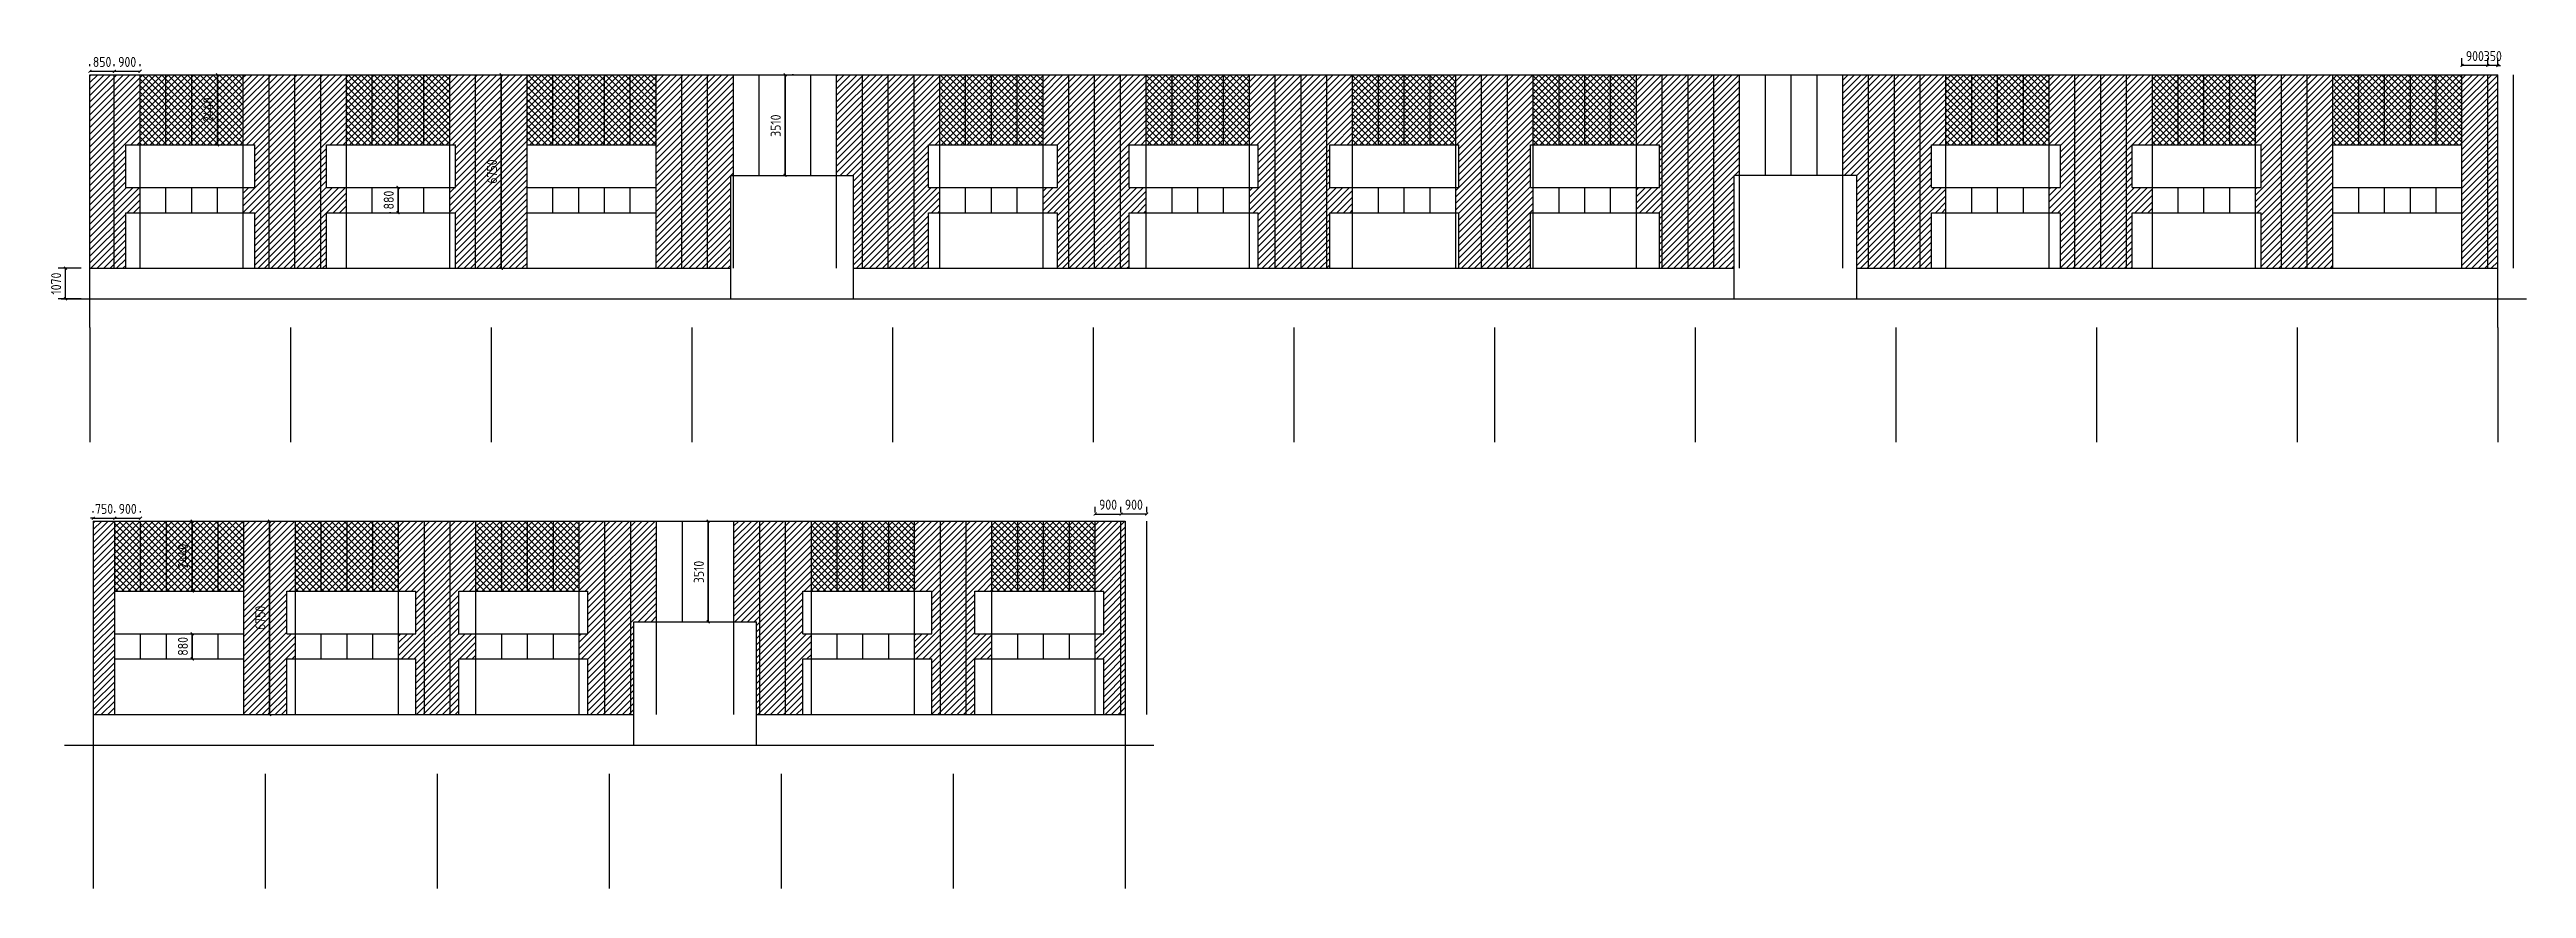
# Model space of a CAD drawing. Extents: x -196983 to 471790, y -783661 to 190401.
# Drawn here: x 385381 to 471790, y -58018 to -28740 of the extents above; entities that cross this region are included whole.
import ezdxf

# ---------------------------------------------------------------- set-up
doc = ezdxf.new("R2010")
doc.units = 0
doc.header["$LTSCALE"] = 1000
doc.header["$MEASUREMENT"] = 0
doc.layers.add('AXIS', color=3, linetype='Continuous')
doc.layers.add('DOTE', color=1, linetype='Continuous')
doc.styles.get("Standard").update_dxf_attribs({"font": 'gbenor.shx', "bigfont": 'gbcbig.shx'})
doc.dimstyles.get("Standard").update_dxf_attribs({"dimscale": 100, "dimtxt": 3.5, "dimasz": 1, "dimexe": 2.5, "dimexo": 3, "dimgap": 1.5, "dimtad": 1, "dimdec": 0, "dimzin": 0, "dimdsep": 46, "dimtxsty": 'Standard', "dimblk": 'ARCHTICK', "dimcen": 0.09, "dimadec": 0, "dimazin": 0, "dimtfac": 1, "dimtdec": 0, "dimtix": 1, "dimtmove": 2, "dimatfit": 3, "dimfxl": 1, "dimtolj": 1, "dimtzin": 0, "dimarcsym": 0})
pattern_1 = [(45, (0, 0), (-112.2532, 112.2532), [])]
pattern_2 = [(45, (0, 0), (-112.2532, 112.2532), []), (135, (0, 0), (-112.2532, -112.2532), [])]

msp = doc.modelspace()

# ---------------------------------------------------------------- blocks, each defined once
blk = doc.blocks.new('_ArchTick')
at = {"color": 0, "linetype": 'ByBlock', "const_width": 0.4}
blk.add_lwpolyline([(-0.5, -0.5), (0.5, 0.5)], dxfattribs=at)
blk = doc.blocks.new('*D1842')
at = {"color": 0, "lineweight": -2}
for p, q in [((390940, -29623), (390990, -29623)), ((391240, -29623), (391240, -32063)), ((390940, -32063), (390990, -32063))]:
    blk.add_line(p, q, dxfattribs=at)
at = {"layer": 'Defpoints', "color": 0}
for p in [(391240, -29623), (391240, -32063), (391240, -32063)]:
    blk.add_point(p, dxfattribs=at)
at = {"color": 0, "lineweight": -2, "xscale": 100, "yscale": 100, "zscale": 100}
for p, rotation in [((391240, -29623), 90), ((391240, -32063), 270)]:
    blk.add_blockref('_ArchTick', p, dxfattribs=dict(at, rotation=rotation))
at = {"color": 0, "insert": (390915, -30843), "char_height": 350, "attachment_point": 5, "rotation": 90}
blk.add_mtext('\\A1;2440', dxfattribs=at)
blk = doc.blocks.new('*D1843')
at = {"color": 0, "lineweight": -2}
for p, q in [((411040, -29623), (411040, -33133)), ((411340, -29623), (411290, -29623)), ((410740, -33133), (410790, -33133))]:
    blk.add_line(p, q, dxfattribs=at)
at = {"layer": 'Defpoints', "color": 0}
for p in [(411040, -29623), (411040, -33133), (411040, -33133)]:
    blk.add_point(p, dxfattribs=at)
at = {"color": 0, "lineweight": -2, "xscale": 100, "yscale": 100, "zscale": 100}
for p, rotation in [((411040, -29623), 90), ((411040, -33133), 270)]:
    blk.add_blockref('_ArchTick', p, dxfattribs=dict(at, rotation=rotation))
at = {"color": 0, "insert": (410715, -31398), "char_height": 350, "attachment_point": 5, "rotation": 90}
blk.add_mtext('\\A1;3510', dxfattribs=at)
blk = doc.blocks.new('*D1844')
at = {"color": 0, "lineweight": -2}
for p, q in [((400840, -29623), (400890, -29623)), ((401140, -29623), (401140, -36373)), ((400840, -36373), (400890, -36373))]:
    blk.add_line(p, q, dxfattribs=at)
at = {"layer": 'Defpoints', "color": 0}
for p in [(401140, -29623), (401140, -36373), (401140, -36373)]:
    blk.add_point(p, dxfattribs=at)
at = {"color": 0, "lineweight": -2, "xscale": 100, "yscale": 100, "zscale": 100}
for p, rotation in [((401140, -29623), 90), ((401140, -36373), 270)]:
    blk.add_blockref('_ArchTick', p, dxfattribs=dict(at, rotation=rotation))
at = {"color": 0, "insert": (400815, -32998), "char_height": 350, "attachment_point": 5, "rotation": 90}
blk.add_mtext('\\A1;6750', dxfattribs=at)
blk = doc.blocks.new('*D1845')
at = {"color": 0, "lineweight": -2}
for p, q in [((397240, -33553), (397290, -33553)), ((397540, -33553), (397540, -34433)), ((397240, -34433), (397290, -34433))]:
    blk.add_line(p, q, dxfattribs=at)
at = {"layer": 'Defpoints', "color": 0}
for p in [(397540, -33553), (397540, -34433), (397540, -34433)]:
    blk.add_point(p, dxfattribs=at)
at = {"color": 0, "lineweight": -2, "xscale": 100, "yscale": 100, "zscale": 100}
for p, rotation in [((397540, -33553), 90), ((397540, -34433), 270)]:
    blk.add_blockref('_ArchTick', p, dxfattribs=dict(at, rotation=rotation))
at = {"color": 0, "insert": (397215, -33993), "char_height": 350, "attachment_point": 5, "rotation": 90}
blk.add_mtext('\\A1;880', dxfattribs=at)
blk = doc.blocks.new('*D1846')
at = {"color": 0, "lineweight": -2}
for p, q in [((392758, -45198), (392808, -45198)), ((393058, -45198), (393058, -51948)), ((392758, -51948), (392808, -51948))]:
    blk.add_line(p, q, dxfattribs=at)
at = {"layer": 'Defpoints', "color": 0}
for p in [(393058, -45198), (393058, -51948), (393058, -51948)]:
    blk.add_point(p, dxfattribs=at)
at = {"color": 0, "lineweight": -2, "xscale": 100, "yscale": 100, "zscale": 100}
for p, rotation in [((393058, -45198), 90), ((393058, -51948), 270)]:
    blk.add_blockref('_ArchTick', p, dxfattribs=dict(at, rotation=rotation))
at = {"color": 0, "insert": (392733, -48573), "char_height": 350, "attachment_point": 5, "rotation": 90}
blk.add_mtext('\\A1;6750', dxfattribs=at)
blk = doc.blocks.new('*D1847')
at = {"color": 0, "lineweight": -2}
for p, q in [((390058, -45198), (390108, -45198)), ((390358, -45198), (390358, -47638)), ((390058, -47638), (390108, -47638))]:
    blk.add_line(p, q, dxfattribs=at)
at = {"layer": 'Defpoints', "color": 0}
for p in [(390358, -45198), (390358, -47638), (390358, -47638)]:
    blk.add_point(p, dxfattribs=at)
at = {"color": 0, "lineweight": -2, "xscale": 100, "yscale": 100, "zscale": 100}
for p, rotation in [((390358, -45198), 90), ((390358, -47638), 270)]:
    blk.add_blockref('_ArchTick', p, dxfattribs=dict(at, rotation=rotation))
at = {"color": 0, "insert": (390033, -46418), "char_height": 350, "attachment_point": 5, "rotation": 90}
blk.add_mtext('\\A1;2440', dxfattribs=at)
blk = doc.blocks.new('*D1848')
at = {"color": 0, "lineweight": -2}
for p, q in [((390058, -49128), (390108, -49128)), ((390358, -49128), (390358, -50008)), ((390058, -50008), (390108, -50008))]:
    blk.add_line(p, q, dxfattribs=at)
at = {"layer": 'Defpoints', "color": 0}
for p in [(390358, -49128), (390358, -50008), (390358, -50008)]:
    blk.add_point(p, dxfattribs=at)
at = {"color": 0, "lineweight": -2, "xscale": 100, "yscale": 100, "zscale": 100}
for p, rotation in [((390358, -49128), 90), ((390358, -50008), 270)]:
    blk.add_blockref('_ArchTick', p, dxfattribs=dict(at, rotation=rotation))
at = {"color": 0, "insert": (390033, -49568), "char_height": 350, "attachment_point": 5, "rotation": 90}
blk.add_mtext('\\A1;880', dxfattribs=at)
blk = doc.blocks.new('*D1849')
at = {"color": 0, "lineweight": -2}
for p, q in [((408058, -45198), (408108, -45198)), ((408358, -45198), (408358, -48708)), ((408058, -48708), (408108, -48708))]:
    blk.add_line(p, q, dxfattribs=at)
at = {"layer": 'Defpoints', "color": 0}
for p in [(408358, -45198), (408358, -48708), (408358, -48708)]:
    blk.add_point(p, dxfattribs=at)
at = {"color": 0, "lineweight": -2, "xscale": 100, "yscale": 100, "zscale": 100}
for p, rotation in [((408358, -45198), 90), ((408358, -48708), 270)]:
    blk.add_blockref('_ArchTick', p, dxfattribs=dict(at, rotation=rotation))
at = {"color": 0, "insert": (408033, -46973), "char_height": 350, "attachment_point": 5, "rotation": 90}
blk.add_mtext('\\A1;3510', dxfattribs=at)
blk = doc.blocks.new('*D1855')
at = {"color": 0, "lineweight": -2}
for p, q in [((421858, -44898), (421858, -44700)), ((422758, -44898), (422758, -44700)), ((421858, -44950), (422758, -44950))]:
    blk.add_line(p, q, dxfattribs=at)
at = {"layer": 'Defpoints', "color": 0}
for p in [(421858, -45198), (422758, -44950), (422758, -45198)]:
    blk.add_point(p, dxfattribs=at)
at = {"color": 0, "lineweight": -2, "xscale": 100, "yscale": 100, "zscale": 100, "rotation": 180}
blk.add_blockref('_ArchTick', (421858, -44950), dxfattribs=at)
at = {"color": 0, "lineweight": -2, "xscale": 100, "yscale": 100, "zscale": 100}
blk.add_blockref('_ArchTick', (422758, -44950), dxfattribs=at)
at = {"color": 0, "insert": (422308, -44625), "char_height": 350, "attachment_point": 5}
blk.add_mtext('\\A1;900', dxfattribs=at)
blk = doc.blocks.new('*D1856')
at = {"color": 0, "lineweight": -2}
for p, q in [((386790, -29323), (386790, -29248)), ((387640, -29323), (387640, -29248)), ((386790, -29498), (387640, -29498))]:
    blk.add_line(p, q, dxfattribs=at)
at = {"layer": 'Defpoints', "color": 0}
for p in [(386790, -29623), (387640, -29498), (387640, -29623)]:
    blk.add_point(p, dxfattribs=at)
at = {"color": 0, "lineweight": -2, "xscale": 100, "yscale": 100, "zscale": 100, "rotation": 180}
blk.add_blockref('_ArchTick', (386790, -29498), dxfattribs=at)
at = {"color": 0, "lineweight": -2, "xscale": 100, "yscale": 100, "zscale": 100}
blk.add_blockref('_ArchTick', (387640, -29498), dxfattribs=at)
at = {"color": 0, "insert": (387215, -29173), "char_height": 350, "attachment_point": 5}
blk.add_mtext('\\A1;850', dxfattribs=at)
blk = doc.blocks.new('*D1857')
at = {"color": 0, "lineweight": -2}
for p, q in [((469540, -29323), (469540, -29044)), ((470440, -29294), (469540, -29294)), ((470440, -29323), (470440, -29044))]:
    blk.add_line(p, q, dxfattribs=at)
at = {"layer": 'Defpoints', "color": 0}
for p in [(469540, -29294), (469540, -29623), (470440, -29623)]:
    blk.add_point(p, dxfattribs=at)
at = {"color": 0, "lineweight": -2, "xscale": 100, "yscale": 100, "zscale": 100, "rotation": 180}
blk.add_blockref('_ArchTick', (469540, -29294), dxfattribs=at)
at = {"color": 0, "lineweight": -2, "xscale": 100, "yscale": 100, "zscale": 100}
blk.add_blockref('_ArchTick', (470440, -29294), dxfattribs=at)
at = {"color": 0, "insert": (469990, -28969), "char_height": 350, "attachment_point": 5}
blk.add_mtext('\\A1;900', dxfattribs=at)
blk = doc.blocks.new('*D1858')
at = {"color": 0, "lineweight": -2}
for p, q in [((470440, -29294), (470340, -29294)), ((470440, -29323), (470440, -29044)), ((470790, -29294), (470440, -29294)), ((470790, -29323), (470790, -29044)), ((470790, -29294), (470890, -29294))]:
    blk.add_line(p, q, dxfattribs=at)
at = {"layer": 'Defpoints', "color": 0}
for p in [(470440, -29294), (470440, -29623), (470790, -29623)]:
    blk.add_point(p, dxfattribs=at)
at = {"color": 0, "lineweight": -2, "xscale": 100, "yscale": 100, "zscale": 100}
blk.add_blockref('_ArchTick', (470440, -29294), dxfattribs=at)
at = {"color": 0, "lineweight": -2, "xscale": 100, "yscale": 100, "zscale": 100, "rotation": 180}
blk.add_blockref('_ArchTick', (470790, -29294), dxfattribs=at)
at = {"color": 0, "insert": (470615, -28969), "char_height": 350, "attachment_point": 5}
blk.add_mtext('\\A1;350', dxfattribs=at)
blk = doc.blocks.new('*D1859')
at = {"color": 0, "lineweight": -2}
for p, q in [((387640, -29323), (387640, -29248)), ((388540, -29323), (388540, -29248)), ((387640, -29498), (388540, -29498))]:
    blk.add_line(p, q, dxfattribs=at)
at = {"layer": 'Defpoints', "color": 0}
for p in [(387640, -29623), (388540, -29498), (388540, -29623)]:
    blk.add_point(p, dxfattribs=at)
at = {"color": 0, "lineweight": -2, "xscale": 100, "yscale": 100, "zscale": 100, "rotation": 180}
blk.add_blockref('_ArchTick', (387640, -29498), dxfattribs=at)
at = {"color": 0, "lineweight": -2, "xscale": 100, "yscale": 100, "zscale": 100}
blk.add_blockref('_ArchTick', (388540, -29498), dxfattribs=at)
at = {"color": 0, "insert": (388090, -29173), "char_height": 350, "attachment_point": 5}
blk.add_mtext('\\A1;900', dxfattribs=at)
blk = doc.blocks.new('*D1860')
at = {"color": 0, "lineweight": -2}
for p, q in [((386908, -44898), (386908, -44846)), ((387658, -44898), (387658, -44846)), ((386908, -45096), (386808, -45096)), ((386908, -45096), (387658, -45096)), ((387658, -45096), (387758, -45096))]:
    blk.add_line(p, q, dxfattribs=at)
at = {"layer": 'Defpoints', "color": 0}
for p in [(386908, -45198), (387658, -45096), (387658, -45198)]:
    blk.add_point(p, dxfattribs=at)
at = {"color": 0, "lineweight": -2, "xscale": 100, "yscale": 100, "zscale": 100}
blk.add_blockref('_ArchTick', (386908, -45096), dxfattribs=at)
at = {"color": 0, "lineweight": -2, "xscale": 100, "yscale": 100, "zscale": 100, "rotation": 180}
blk.add_blockref('_ArchTick', (387658, -45096), dxfattribs=at)
at = {"color": 0, "insert": (387283, -44771), "char_height": 350, "attachment_point": 5}
blk.add_mtext('\\A1;750', dxfattribs=at)
blk = doc.blocks.new('*D1861')
at = {"color": 0, "lineweight": -2}
for p, q in [((387658, -44898), (387658, -44846)), ((388558, -44898), (388558, -44846)), ((387658, -45096), (388558, -45096))]:
    blk.add_line(p, q, dxfattribs=at)
at = {"layer": 'Defpoints', "color": 0}
for p in [(387658, -45198), (388558, -45096), (388558, -45198)]:
    blk.add_point(p, dxfattribs=at)
at = {"color": 0, "lineweight": -2, "xscale": 100, "yscale": 100, "zscale": 100, "rotation": 180}
blk.add_blockref('_ArchTick', (387658, -45096), dxfattribs=at)
at = {"color": 0, "lineweight": -2, "xscale": 100, "yscale": 100, "zscale": 100}
blk.add_blockref('_ArchTick', (388558, -45096), dxfattribs=at)
at = {"color": 0, "insert": (388108, -44771), "char_height": 350, "attachment_point": 5}
blk.add_mtext('\\A1;900', dxfattribs=at)
blk = doc.blocks.new('*D1862')
at = {"color": 0, "lineweight": -2}
for p, q in [((422758, -44898), (422758, -44700)), ((423658, -44898), (423658, -44700)), ((423658, -44950), (422758, -44950))]:
    blk.add_line(p, q, dxfattribs=at)
at = {"layer": 'Defpoints', "color": 0}
for p in [(422758, -44950), (422758, -45198), (423658, -45198)]:
    blk.add_point(p, dxfattribs=at)
at = {"color": 0, "lineweight": -2, "xscale": 100, "yscale": 100, "zscale": 100, "rotation": 180}
blk.add_blockref('_ArchTick', (422758, -44950), dxfattribs=at)
at = {"color": 0, "lineweight": -2, "xscale": 100, "yscale": 100, "zscale": 100}
blk.add_blockref('_ArchTick', (423658, -44950), dxfattribs=at)
at = {"color": 0, "insert": (423208, -44625), "char_height": 350, "attachment_point": 5}
blk.add_mtext('\\A1;900', dxfattribs=at)
blk = doc.blocks.new('*D1869')
at = {"color": 0, "lineweight": -2}
for p, q in [((386490, -36373), (385686, -36373)), ((385936, -37443), (385936, -36373)), ((386490, -37443), (385686, -37443))]:
    blk.add_line(p, q, dxfattribs=at)
at = {"layer": 'Defpoints', "color": 0}
for p in [(385936, -36373), (386790, -36373), (386790, -37443)]:
    blk.add_point(p, dxfattribs=at)
at = {"color": 0, "lineweight": -2, "xscale": 100, "yscale": 100, "zscale": 100}
for p, rotation in [((385936, -36373), 90), ((385936, -37443), 270)]:
    blk.add_blockref('_ArchTick', p, dxfattribs=dict(at, rotation=rotation))
at = {"color": 0, "insert": (385611, -36908), "char_height": 350, "attachment_point": 5, "rotation": 90}
blk.add_mtext('\\A1;1070', dxfattribs=at)

# ---------------------------------------------------------------- dimensions: what is measured, and where the dimension line sits
at = {"color": 1}
for base, p1, p2, picture, middle in [((387640.1, -29497.7), (386790.1, -29623.5), (387640.1, -29623.5), '*D1856', (387215.1, -29172.7)), ((388540.1, -29497.7), (387640.1, -29623.5), (388540.1, -29623.5), '*D1859', (388090.1, -29172.7)), ((469540.1, -29294.4), (470440.1, -29623.5), (469540.1, -29623.5), '*D1857', (469990.1, -28969.4)), ((470440.1, -29294.4), (470790.1, -29623.5), (470440.1, -29623.5), '*D1858', (470615.1, -28969.4)), ((387658.5, -45096.3), (386908.5, -45198.4), (387658.5, -45198.4), '*D1860', (387283.5, -44771.3)), ((388558.5, -45096.3), (387658.5, -45198.4), (388558.5, -45198.4), '*D1861', (388108.5, -44771.3)), ((422758.5, -44950), (421858.5, -45198.4), (422758.5, -45198.4), '*D1855', (422308.5, -44625)), ((422758.5, -44950), (423658.5, -45198.4), (422758.5, -45198.4), '*D1862', (423208.5, -44625))]:
    dim = msp.add_linear_dim(base=base, p1=p1, p2=p2, dimstyle='Standard', dxfattribs=at)
    dim.commit()
    dim.dimension.update_dxf_attribs({"geometry": picture, "text_midpoint": middle})
at = {"color": 3}
for base, p1, p2, picture, middle in [((391240.1, -32063.5), (391240.1, -29623.5), (391240.1, -32063.5), '*D1842', (390915.1, -30843.5)), ((401140.1, -36373.5), (401140.1, -29623.5), (401140.1, -36373.5), '*D1844', (400815.1, -32998.5)), ((397540.1, -34433.5), (397540.1, -33553.5), (397540.1, -34433.5), '*D1845', (397215.1, -33993.5)), ((390358.5, -47638.4), (390358.5, -45198.4), (390358.5, -47638.4), '*D1847', (390033.5, -46418.4)), ((393058.5, -51948.4), (393058.5, -45198.4), (393058.5, -51948.4), '*D1846', (392733.5, -48573.4)), ((390358.5, -50008.4), (390358.5, -49128.4), (390358.5, -50008.4), '*D1848', (390033.5, -49568.4))]:
    dim = msp.add_linear_dim(base=base, p1=p1, p2=p2, angle=90, dimstyle='Standard', dxfattribs=at)
    dim.commit()
    dim.dimension.update_dxf_attribs({"geometry": picture, "text_midpoint": middle})
for base, p1, p2, picture, middle in [((411040.1, -33133.5), (411040.1, -29623.5), (411040.1, -33133.5), '*D1843', (410715.1, -31398.5)), ((408358.5, -48708.4), (408358.5, -45198.4), (408358.5, -48708.4), '*D1849', (408033.5, -46973.4))]:
    dim = msp.add_linear_dim(base=base, p1=p1, p2=p2, angle=90, dimstyle='Standard', dxfattribs=at)
    dim.commit()
    dim.dimension.update_dxf_attribs({"geometry": picture, "text_midpoint": middle, "dimtype": 160})
at = {"color": 1}
dim = msp.add_linear_dim(base=(385935.8, -36373.5), p1=(386790.1, -37443.5), p2=(386790.1, -36373.5), angle=90, dimstyle='Standard', dxfattribs=at)
dim.commit()
dim.dimension.update_dxf_attribs({"geometry": '*D1869', "text_midpoint": (385610.8, -36908.5)})

# ---------------------------------------------------------------- hatches: boundary and pattern name
h = msp.add_hatch()
h.set_pattern_fill('ANSI31', color=3, scale=100, style=0)
h.set_pattern_definition(pattern_1)
h.paths.add_polyline_path([(387640.1, -29623.5), (386790.1, -29623.5), (386790.1, -36373.5), (387640.1, -36373.5)])
h.paths.add_polyline_path([(388540.1, -29623.5), (387640.1, -29623.5), (387640.1, -36373.5), (388040.1, -36373.5), (388040.1, -34433.5), (388540.1, -34433.5), (388540.1, -33553.5), (388040.1, -33553.5), (388040.1, -32063.5), (388540.1, -32063.5)])
h = msp.add_hatch()
h.set_pattern_fill('ANSI37', color=1, scale=100, style=0)
h.set_pattern_definition(pattern_2)
h.paths.add_polyline_path([(389440.1, -29623.5), (388540.1, -29623.5), (388540.1, -32063.5), (389440.1, -32063.5)])
h.paths.add_polyline_path([(390340.1, -29623.5), (389440.1, -29623.5), (389440.1, -32063.5), (390340.1, -32063.5)])
h.paths.add_polyline_path([(391240.1, -29623.5), (390340.1, -29623.5), (390340.1, -32063.5), (391240.1, -32063.5)])
h.paths.add_polyline_path([(392140.1, -29623.5), (391240.1, -29623.5), (391240.1, -32063.5), (392140.1, -32063.5)])
h.paths.add_polyline_path([(390652.6, -31328.5), (390652.6, -30358.4), (391177.6, -30358.4), (391177.6, -31328.5)], flags=24)
h = msp.add_hatch()
h.set_pattern_fill('ANSI31', color=3, scale=100, style=0)
h.set_pattern_definition(pattern_1)
h.paths.add_polyline_path([(393040.1, -29623.5), (392140.1, -29623.5), (392140.1, -32063.5), (392540.1, -32063.5), (392540.1, -33553.5), (392140.1, -33553.5), (392140.1, -34433.5), (392540.1, -34433.5), (392540.1, -36373.5), (393040.1, -36373.5)])
h.paths.add_polyline_path([(393940.1, -29623.5), (393040.1, -29623.5), (393040.1, -36373.5), (393940.1, -36373.5)])
h.paths.add_polyline_path([(394840.1, -29623.5), (393940.1, -29623.5), (393940.1, -36373.5), (394840.1, -36373.5)])
h.paths.add_polyline_path([(395740.1, -29623.5), (394840.1, -29623.5), (394840.1, -36373.5), (395040.1, -36373.5), (395040.1, -34433.5), (395740.1, -34433.5), (395740.1, -33553.5), (395040.1, -33553.5), (395040.1, -32063.5), (395740.1, -32063.5)])
h = msp.add_hatch()
h.set_pattern_fill('ANSI37', color=1, scale=100, style=0)
h.set_pattern_definition(pattern_2)
h.paths.add_polyline_path([(396640.1, -29623.5), (395740.1, -29623.5), (395740.1, -32063.5), (396640.1, -32063.5)])
h.paths.add_polyline_path([(397540.1, -29623.5), (396640.1, -29623.5), (396640.1, -32063.5), (397540.1, -32063.5)])
h.paths.add_polyline_path([(398440.1, -29623.5), (397540.1, -29623.5), (397540.1, -32063.5), (398440.1, -32063.5)])
h.paths.add_polyline_path([(399340.1, -29623.5), (398440.1, -29623.5), (398440.1, -32063.5), (399340.1, -32063.5)])
h = msp.add_hatch()
h.set_pattern_fill('ANSI31', color=3, scale=100, style=0)
h.set_pattern_definition(pattern_1)
h.paths.add_polyline_path([(400240.1, -29623.5), (399340.1, -29623.5), (399340.1, -32063.5), (399540.1, -32063.5), (399540.1, -33553.5), (399340.1, -33553.5), (399340.1, -34433.5), (399540.1, -34433.5), (399540.1, -36373.5), (400240.1, -36373.5)])
h.paths.add_polyline_path([(401140.1, -29623.5), (400240.1, -29623.5), (400240.1, -36373.5), (401140.1, -36373.5)])
h.paths.add_polyline_path([(402040.1, -29623.5), (401140.1, -29623.5), (401140.1, -36373.5), (402040.1, -36373.5)])
h.paths.add_polyline_path([(400552.6, -33459.4), (400552.6, -32537.5), (401077.6, -32537.5), (401077.6, -33459.4)], flags=24)
h = msp.add_hatch()
h.set_pattern_fill('ANSI37', color=1, scale=100, style=0)
h.set_pattern_definition(pattern_2)
h.paths.add_polyline_path([(402940.1, -29623.5), (402040.1, -29623.5), (402040.1, -32063.5), (402940.1, -32063.5)])
h.paths.add_polyline_path([(403840.1, -29623.5), (402940.1, -29623.5), (402940.1, -32063.5), (403840.1, -32063.5)])
h.paths.add_polyline_path([(404740.1, -29623.5), (403840.1, -29623.5), (403840.1, -32063.5), (404740.1, -32063.5)])
h.paths.add_polyline_path([(405640.1, -29623.5), (404740.1, -29623.5), (404740.1, -32063.5), (405640.1, -32063.5)])
h.paths.add_polyline_path([(406540.1, -29623.5), (405640.1, -29623.5), (405640.1, -32063.5), (406540.1, -32063.5)])
h = msp.add_hatch()
h.set_pattern_fill('ANSI31', color=3, scale=100, style=0)
h.set_pattern_definition(pattern_1)
h.paths.add_polyline_path([(407440.1, -29623.5), (406540.1, -29623.5), (406540.1, -36373.5), (407440.1, -36373.5)])
h.paths.add_polyline_path([(408340.1, -29623.5), (407440.1, -29623.5), (407440.1, -36373.5), (408340.1, -36373.5)])
h.paths.add_polyline_path([(409240.1, -29623.5), (408340.1, -29623.5), (408340.1, -36373.5), (409150.1, -36373.5), (409150.1, -33133.5), (409240.1, -33133.5)])
h = msp.add_hatch()
h.set_pattern_fill('ANSI31', color=3, scale=100, style=0)
h.set_pattern_definition(pattern_1)
h.paths.add_polyline_path([(413740.1, -29623.5), (412840.1, -29623.5), (412840.1, -33133.5), (413430.1, -33133.5), (413430.1, -36373.5), (413740.1, -36373.5)])
h.paths.add_polyline_path([(414640.1, -29623.5), (413740.1, -29623.5), (413740.1, -36373.5), (414640.1, -36373.5)])
h.paths.add_polyline_path([(415540.1, -29623.5), (414640.1, -29623.5), (414640.1, -36373.5), (415540.1, -36373.5)])
h.paths.add_polyline_path([(416440.1, -29623.5), (415540.1, -29623.5), (415540.1, -36373.5), (416040.1, -36373.5), (416040.1, -34433.5), (416440.1, -34433.5), (416440.1, -33553.5), (416040.1, -33553.5), (416040.1, -32063.5), (416440.1, -32063.5)])
h = msp.add_hatch()
h.set_pattern_fill('ANSI37', color=1, scale=100, style=0)
h.set_pattern_definition(pattern_2)
h.paths.add_polyline_path([(417340.1, -29623.5), (416440.1, -29623.5), (416440.1, -32063.5), (417340.1, -32063.5)])
h.paths.add_polyline_path([(418240.1, -29623.5), (417340.1, -29623.5), (417340.1, -32063.5), (418240.1, -32063.5)])
h.paths.add_polyline_path([(419140.1, -29623.5), (418240.1, -29623.5), (418240.1, -32063.5), (419140.1, -32063.5)])
h.paths.add_polyline_path([(420040.1, -29623.5), (419140.1, -29623.5), (419140.1, -32063.5), (420040.1, -32063.5)])
h = msp.add_hatch()
h.set_pattern_fill('ANSI31', color=3, scale=100, style=0)
h.set_pattern_definition(pattern_1)
h.paths.add_polyline_path([(420940.1, -29623.5), (420040.1, -29623.5), (420040.1, -32063.5), (420540.1, -32063.5), (420540.1, -33553.5), (420040.1, -33553.5), (420040.1, -34433.5), (420540.1, -34433.5), (420540.1, -36373.5), (420940.1, -36373.5)])
h.paths.add_polyline_path([(421840.1, -29623.5), (420940.1, -29623.5), (420940.1, -36373.5), (421840.1, -36373.5)])
h.paths.add_polyline_path([(422740.1, -29623.5), (421840.1, -29623.5), (421840.1, -36373.5), (422740.1, -36373.5)])
h.paths.add_polyline_path([(423640.1, -29623.5), (422740.1, -29623.5), (422740.1, -36373.5), (423040.1, -36373.5), (423040.1, -34433.5), (423640.1, -34433.5), (423640.1, -33553.5), (423040.1, -33553.5), (423040.1, -32063.5), (423640.1, -32063.5)])
h = msp.add_hatch()
h.set_pattern_fill('ANSI37', color=1, scale=100, style=0)
h.set_pattern_definition(pattern_2)
h.paths.add_polyline_path([(424540.1, -29623.5), (423640.1, -29623.5), (423640.1, -32063.5), (424540.1, -32063.5)])
h.paths.add_polyline_path([(425440.1, -29623.5), (424540.1, -29623.5), (424540.1, -32063.5), (425440.1, -32063.5)])
h.paths.add_polyline_path([(426340.1, -29623.5), (425440.1, -29623.5), (425440.1, -32063.5), (426340.1, -32063.5)])
h.paths.add_polyline_path([(427240.1, -29623.5), (426340.1, -29623.5), (426340.1, -32063.5), (427240.1, -32063.5)])
h = msp.add_hatch()
h.set_pattern_fill('ANSI31', color=3, scale=100, style=0)
h.set_pattern_definition(pattern_1)
h.paths.add_polyline_path([(428140.1, -29623.5), (427240.1, -29623.5), (427240.1, -32063.5), (427540.1, -32063.5), (427540.1, -33553.5), (427240.1, -33553.5), (427240.1, -34433.5), (427540.1, -34433.5), (427540.1, -36373.5), (428140.1, -36373.5)])
h.paths.add_polyline_path([(429040.1, -29623.5), (428140.1, -29623.5), (428140.1, -36373.5), (429040.1, -36373.5)])
h.paths.add_polyline_path([(429940.1, -29623.5), (429040.1, -29623.5), (429040.1, -36373.5), (429940.1, -36373.5)])
h.paths.add_polyline_path([(430840.1, -29623.5), (429940.1, -29623.5), (429940.1, -36373.5), (430040.1, -36373.5), (430040.1, -34433.5), (430840.1, -34433.5), (430840.1, -33553.5), (430040.1, -33553.5), (430040.1, -32063.5), (430840.1, -32063.5)])
h = msp.add_hatch()
h.set_pattern_fill('ANSI37', color=1, scale=100, style=0)
h.set_pattern_definition(pattern_2)
h.paths.add_polyline_path([(431740.1, -29623.5), (430840.1, -29623.5), (430840.1, -32063.5), (431740.1, -32063.5)])
h.paths.add_polyline_path([(432640.1, -29623.5), (431740.1, -29623.5), (431740.1, -32063.5), (432640.1, -32063.5)])
h.paths.add_polyline_path([(433540.1, -29623.5), (432640.1, -29623.5), (432640.1, -32063.5), (433540.1, -32063.5)])
h.paths.add_polyline_path([(434440.1, -29623.5), (433540.1, -29623.5), (433540.1, -32063.5), (434440.1, -32063.5)])
h = msp.add_hatch()
h.set_pattern_fill('ANSI31', color=3, scale=100, style=0)
h.set_pattern_definition(pattern_1)
h.paths.add_polyline_path([(435340.1, -29623.5), (434440.1, -29623.5), (434440.1, -32063.5), (434540.1, -32063.5), (434540.1, -33553.5), (434440.1, -33553.5), (434440.1, -34433.5), (434540.1, -34433.5), (434540.1, -36373.5), (435340.1, -36373.5)])
h.paths.add_polyline_path([(436240.1, -29623.5), (435340.1, -29623.5), (435340.1, -36373.5), (436240.1, -36373.5)])
h.paths.add_polyline_path([(437140.1, -29623.5), (436240.1, -29623.5), (436240.1, -36373.5), (437040.1, -36373.5), (437040.1, -34433.5), (437140.1, -34433.5), (437140.1, -33553.5), (437040.1, -33553.5), (437040.1, -32063.5), (437140.1, -32063.5)])
h = msp.add_hatch()
h.set_pattern_fill('ANSI37', color=1, scale=100, style=0)
h.set_pattern_definition(pattern_2)
h.paths.add_polyline_path([(438040.1, -29623.5), (437140.1, -29623.5), (437140.1, -32063.5), (438040.1, -32063.5)])
h.paths.add_polyline_path([(438940.1, -29623.5), (438040.1, -29623.5), (438040.1, -32063.5), (438940.1, -32063.5)])
h.paths.add_polyline_path([(439840.1, -29623.5), (438940.1, -29623.5), (438940.1, -32063.5), (439840.1, -32063.5)])
h.paths.add_polyline_path([(440740.1, -29623.5), (439840.1, -29623.5), (439840.1, -32063.5), (440740.1, -32063.5)])
h = msp.add_hatch()
h.set_pattern_fill('ANSI31', color=3, scale=100, style=0)
h.set_pattern_definition(pattern_1)
h.paths.add_polyline_path([(441640.1, -29623.5), (440740.1, -29623.5), (440740.1, -32063.5), (441540.1, -32063.5), (441540.1, -33553.5), (440740.1, -33553.5), (440740.1, -34433.5), (441540.1, -34433.5), (441540.1, -36373.5), (441640.1, -36373.5)])
h.paths.add_polyline_path([(442540.1, -29623.5), (441640.1, -29623.5), (441640.1, -36373.5), (442540.1, -36373.5)])
h.paths.add_polyline_path([(443440.1, -29623.5), (442540.1, -29623.5), (442540.1, -36373.5), (443440.1, -36373.5)])
h.paths.add_polyline_path([(444340.1, -29623.5), (443440.1, -29623.5), (443440.1, -36373.5), (444150.1, -36373.5), (444150.1, -33133.5), (444340.1, -33133.5)])
h = msp.add_hatch()
h.set_pattern_fill('ANSI31', color=3, scale=100, style=0)
h.set_pattern_definition(pattern_1)
h.paths.add_polyline_path([(448840.1, -29623.5), (447940.1, -29623.5), (447940.1, -33133.5), (448430.1, -33133.5), (448430.1, -36373.5), (448840.1, -36373.5)])
h.paths.add_polyline_path([(449740.1, -29623.5), (448840.1, -29623.5), (448840.1, -36373.5), (449740.1, -36373.5)])
h.paths.add_polyline_path([(450640.1, -29623.5), (449740.1, -29623.5), (449740.1, -36373.5), (450640.1, -36373.5)])
h.paths.add_polyline_path([(451540.1, -29623.5), (450640.1, -29623.5), (450640.1, -36373.5), (451040.1, -36373.5), (451040.1, -34433.5), (451540.1, -34433.5), (451540.1, -33553.5), (451040.1, -33553.5), (451040.1, -32063.5), (451540.1, -32063.5)])
h = msp.add_hatch()
h.set_pattern_fill('ANSI37', color=1, scale=100, style=0)
h.set_pattern_definition(pattern_2)
h.paths.add_polyline_path([(452440.1, -29623.5), (451540.1, -29623.5), (451540.1, -32063.5), (452440.1, -32063.5)])
h.paths.add_polyline_path([(453340.1, -29623.5), (452440.1, -29623.5), (452440.1, -32063.5), (453340.1, -32063.5)])
h.paths.add_polyline_path([(454240.1, -29623.5), (453340.1, -29623.5), (453340.1, -32063.5), (454240.1, -32063.5)])
h.paths.add_polyline_path([(455140.1, -29623.5), (454240.1, -29623.5), (454240.1, -32063.5), (455140.1, -32063.5)])
h = msp.add_hatch()
h.set_pattern_fill('ANSI31', color=3, scale=100, style=0)
h.set_pattern_definition(pattern_1)
h.paths.add_polyline_path([(456040.1, -29623.5), (455140.1, -29623.5), (455140.1, -32063.5), (455540.1, -32063.5), (455540.1, -33553.5), (455140.1, -33553.5), (455140.1, -34433.5), (455540.1, -34433.5), (455540.1, -36373.5), (456040.1, -36373.5)])
h.paths.add_polyline_path([(456940.1, -29623.5), (456040.1, -29623.5), (456040.1, -36373.5), (456940.1, -36373.5)])
h.paths.add_polyline_path([(457840.1, -29623.5), (456940.1, -29623.5), (456940.1, -36373.5), (457840.1, -36373.5)])
h.paths.add_polyline_path([(458740.1, -29623.5), (457840.1, -29623.5), (457840.1, -36373.5), (458040.1, -36373.5), (458040.1, -34433.5), (458740.1, -34433.5), (458740.1, -33553.5), (458040.1, -33553.5), (458040.1, -32063.5), (458740.1, -32063.5)])
h = msp.add_hatch()
h.set_pattern_fill('ANSI37', color=1, scale=100, style=0)
h.set_pattern_definition(pattern_2)
h.paths.add_polyline_path([(459640.1, -29623.5), (458740.1, -29623.5), (458740.1, -32063.5), (459640.1, -32063.5)])
h.paths.add_polyline_path([(460540.1, -29623.5), (459640.1, -29623.5), (459640.1, -32063.5), (460540.1, -32063.5)])
h.paths.add_polyline_path([(461440.1, -29623.5), (460540.1, -29623.5), (460540.1, -32063.5), (461440.1, -32063.5)])
h.paths.add_polyline_path([(462340.1, -29623.5), (461440.1, -29623.5), (461440.1, -32063.5), (462340.1, -32063.5)])
h = msp.add_hatch()
h.set_pattern_fill('ANSI31', color=3, scale=100, style=0)
h.set_pattern_definition(pattern_1)
h.paths.add_polyline_path([(463240.1, -29623.5), (462340.1, -29623.5), (462340.1, -32063.5), (462540.1, -32063.5), (462540.1, -33553.5), (462340.1, -33553.5), (462340.1, -34433.5), (462540.1, -34433.5), (462540.1, -36373.5), (463240.1, -36373.5)])
h.paths.add_polyline_path([(464140.1, -29623.5), (463240.1, -29623.5), (463240.1, -36373.5), (464140.1, -36373.5)])
h.paths.add_polyline_path([(465040.1, -29623.5), (464140.1, -29623.5), (464140.1, -36373.5), (465040.1, -36373.5)])
h = msp.add_hatch()
h.set_pattern_fill('ANSI37', color=1, scale=100, style=0)
h.set_pattern_definition(pattern_2)
h.paths.add_polyline_path([(465940.1, -29623.5), (465040.1, -29623.5), (465040.1, -32063.5), (465940.1, -32063.5)])
h.paths.add_polyline_path([(466840.1, -29623.5), (465940.1, -29623.5), (465940.1, -32063.5), (466840.1, -32063.5)])
h.paths.add_polyline_path([(467740.1, -29623.5), (466840.1, -29623.5), (466840.1, -32063.5), (467740.1, -32063.5)])
h.paths.add_polyline_path([(468640.1, -29623.5), (467740.1, -29623.5), (467740.1, -32063.5), (468640.1, -32063.5)])
h.paths.add_polyline_path([(469540.1, -29623.5), (468640.1, -29623.5), (468640.1, -32063.5), (469540.1, -32063.5)])
h = msp.add_hatch()
h.set_pattern_fill('ANSI31', color=3, scale=100, style=0)
h.set_pattern_definition(pattern_1)
h.paths.add_polyline_path([(470440.1, -29623.5), (469540.1, -29623.5), (469540.1, -36373.5), (470440.1, -36373.5)])
h.paths.add_polyline_path([(470790.1, -29623.5), (470440.1, -29623.5), (470440.1, -36373.5), (470790.1, -36373.5)])
h = msp.add_hatch()
h.set_pattern_fill('ANSI31', color=3, scale=100, style=0)
h.set_pattern_definition(pattern_1)
h.paths.add_polyline_path([(387658.5, -45198.4), (386908.5, -45198.4), (386908.5, -51948.4), (387658.5, -51948.4)])
h = msp.add_hatch()
h.set_pattern_fill('ANSI37', color=1, scale=100, style=0)
h.set_pattern_definition(pattern_2)
h.paths.add_polyline_path([(388558.5, -45198.4), (387658.5, -45198.4), (387658.5, -47638.4), (388558.5, -47638.4)])
h.paths.add_polyline_path([(389458.5, -45198.4), (388558.5, -45198.4), (388558.5, -47638.4), (389458.5, -47638.4)])
h.paths.add_polyline_path([(390358.5, -45198.4), (389458.5, -45198.4), (389458.5, -47638.4), (390358.5, -47638.4)])
h.paths.add_polyline_path([(391258.5, -45198.4), (390358.5, -45198.4), (390358.5, -47638.4), (391258.5, -47638.4)])
h.paths.add_polyline_path([(392158.5, -45198.4), (391258.5, -45198.4), (391258.5, -47638.4), (392158.5, -47638.4)])
h.paths.add_polyline_path([(389771, -46903.5), (389771, -45933.3), (390296, -45933.3), (390296, -46903.5)], flags=24)
h = msp.add_hatch()
h.set_pattern_fill('ANSI31', color=3, scale=100, style=0)
h.set_pattern_definition(pattern_1)
h.paths.add_polyline_path([(393058.5, -45198.4), (392158.5, -45198.4), (392158.5, -51948.4), (393058.5, -51948.4)])
h.paths.add_polyline_path([(393958.5, -45198.4), (393058.5, -45198.4), (393058.5, -51948.4), (393658.5, -51948.4), (393658.5, -50008.4), (393958.5, -50008.4), (393958.5, -49128.4), (393658.5, -49128.4), (393658.5, -47638.4), (393958.5, -47638.4)])
h.paths.add_polyline_path([(392471, -49034.3), (392471, -48112.5), (392996, -48112.5), (392996, -49034.3)], flags=24)
h = msp.add_hatch()
h.set_pattern_fill('ANSI37', color=1, scale=100, style=0)
h.set_pattern_definition(pattern_2)
h.paths.add_polyline_path([(394858.5, -45198.4), (393958.5, -45198.4), (393958.5, -47638.4), (394858.5, -47638.4)])
h.paths.add_polyline_path([(395758.5, -45198.4), (394858.5, -45198.4), (394858.5, -47638.4), (395758.5, -47638.4)])
h.paths.add_polyline_path([(396658.5, -45198.4), (395758.5, -45198.4), (395758.5, -47638.4), (396658.5, -47638.4)])
h.paths.add_polyline_path([(397558.5, -45198.4), (396658.5, -45198.4), (396658.5, -47638.4), (397558.5, -47638.4)])
h = msp.add_hatch()
h.set_pattern_fill('ANSI31', color=3, scale=100, style=0)
h.set_pattern_definition(pattern_1)
h.paths.add_polyline_path([(398458.5, -45198.4), (397558.5, -45198.4), (397558.5, -47638.4), (398158.5, -47638.4), (398158.5, -49128.4), (397558.5, -49128.4), (397558.5, -50008.4), (398158.5, -50008.4), (398158.5, -51948.4), (398458.5, -51948.4)])
h.paths.add_polyline_path([(399358.5, -45198.4), (398458.5, -45198.4), (398458.5, -51948.4), (399358.5, -51948.4)])
h.paths.add_polyline_path([(400258.5, -45198.4), (399358.5, -45198.4), (399358.5, -51948.4), (399658.5, -51948.4), (399658.5, -50008.4), (400258.5, -50008.4), (400258.5, -49128.4), (399658.5, -49128.4), (399658.5, -47638.4), (400258.5, -47638.4)])
h = msp.add_hatch()
h.set_pattern_fill('ANSI37', color=1, scale=100, style=0)
h.set_pattern_definition(pattern_2)
h.paths.add_polyline_path([(401158.5, -45198.4), (400258.5, -45198.4), (400258.5, -47638.4), (401158.5, -47638.4)])
h.paths.add_polyline_path([(402058.5, -45198.4), (401158.5, -45198.4), (401158.5, -47638.4), (402058.5, -47638.4)])
h.paths.add_polyline_path([(402958.5, -45198.4), (402058.5, -45198.4), (402058.5, -47638.4), (402958.5, -47638.4)])
h.paths.add_polyline_path([(403858.5, -45198.4), (402958.5, -45198.4), (402958.5, -47638.4), (403858.5, -47638.4)])
h = msp.add_hatch()
h.set_pattern_fill('ANSI31', color=3, scale=100, style=0)
h.set_pattern_definition(pattern_1)
h.paths.add_polyline_path([(404758.5, -45198.4), (403858.5, -45198.4), (403858.5, -47638.4), (404158.5, -47638.4), (404158.5, -49128.4), (403858.5, -49128.4), (403858.5, -50008.4), (404158.5, -50008.4), (404158.5, -51948.4), (404758.5, -51948.4)])
h.paths.add_polyline_path([(405658.5, -45198.4), (404758.5, -45198.4), (404758.5, -51948.4), (405658.5, -51948.4)])
h.paths.add_polyline_path([(406558.5, -45198.4), (405658.5, -45198.4), (405658.5, -51948.4), (405768.5, -51948.4), (405768.5, -48708.4), (406558.5, -48708.4)])
h = msp.add_hatch()
h.set_pattern_fill('ANSI31', color=3, scale=100, style=0)
h.set_pattern_definition(pattern_1)
h.paths.add_polyline_path([(410158.5, -45198.4), (409258.5, -45198.4), (409258.5, -48708.4), (410048.5, -48708.4), (410048.5, -51948.4), (410158.5, -51948.4)])
h.paths.add_polyline_path([(411058.5, -45198.4), (410158.5, -45198.4), (410158.5, -51948.4), (411058.5, -51948.4)])
h.paths.add_polyline_path([(411958.5, -45198.4), (411058.5, -45198.4), (411058.5, -51948.4), (411658.5, -51948.4), (411658.5, -50008.4), (411958.5, -50008.4), (411958.5, -49128.4), (411658.5, -49128.4), (411658.5, -47638.4), (411958.5, -47638.4)])
h = msp.add_hatch()
h.set_pattern_fill('ANSI37', color=1, scale=100, style=0)
h.set_pattern_definition(pattern_2)
h.paths.add_polyline_path([(412858.5, -45198.4), (411958.5, -45198.4), (411958.5, -47638.4), (412858.5, -47638.4)])
h.paths.add_polyline_path([(413758.5, -45198.4), (412858.5, -45198.4), (412858.5, -47638.4), (413758.5, -47638.4)])
h.paths.add_polyline_path([(414658.5, -45198.4), (413758.5, -45198.4), (413758.5, -47638.4), (414658.5, -47638.4)])
h.paths.add_polyline_path([(415558.5, -45198.4), (414658.5, -45198.4), (414658.5, -47638.4), (415558.5, -47638.4)])
h.paths.add_polyline_path([(419158.5, -45198.4), (418258.5, -45198.4), (418258.5, -47638.4), (419158.5, -47638.4)])
h.paths.add_polyline_path([(420058.5, -45198.4), (419158.5, -45198.4), (419158.5, -47638.4), (420058.5, -47638.4)])
h.paths.add_polyline_path([(420958.5, -45198.4), (420058.5, -45198.4), (420058.5, -47638.4), (420958.5, -47638.4)])
h.paths.add_polyline_path([(421858.5, -45198.4), (420958.5, -45198.4), (420958.5, -47638.4), (421858.5, -47638.4)])
h = msp.add_hatch()
h.set_pattern_fill('ANSI31', color=3, scale=100, style=0)
h.set_pattern_definition(pattern_1)
h.paths.add_polyline_path([(416458.5, -45198.4), (415558.5, -45198.4), (415558.5, -47638.4), (416158.5, -47638.4), (416158.5, -49128.4), (415558.5, -49128.4), (415558.5, -50008.4), (416158.5, -50008.4), (416158.5, -51948.4), (416458.5, -51948.4)])
h.paths.add_polyline_path([(417358.5, -45198.4), (416458.5, -45198.4), (416458.5, -51948.4), (417358.5, -51948.4)])
h.paths.add_polyline_path([(418258.5, -45198.4), (417358.5, -45198.4), (417358.5, -51948.4), (417658.5, -51948.4), (417658.5, -50008.4), (418258.5, -50008.4), (418258.5, -49128.4), (417658.5, -49128.4), (417658.5, -47638.4), (418258.5, -47638.4)])
h = msp.add_hatch()
h.set_pattern_fill('ANSI31', color=3, scale=100, style=0)
h.set_pattern_definition(pattern_1)
h.paths.add_polyline_path([(422758.5, -45198.4), (421858.5, -45198.4), (421858.5, -47638.4), (422158.5, -47638.4), (422158.5, -49128.4), (421858.5, -49128.4), (421858.5, -50008.4), (422158.5, -50008.4), (422158.5, -51948.4), (422758.5, -51948.4)])
h.paths.add_polyline_path([(422908.5, -45198.4), (422758.5, -45198.4), (422758.5, -51948.4), (422908.5, -51948.4)])

# ---------------------------------------------------------------- linework, layer by layer
at = {"layer": 'AXIS', "color": 0}
for p, q in [((386790.1, -38443.5), (386790.1, -29623.5)), ((386790.1, -29623.5), (470790.1, -29623.5)), ((387640.1, -36373.5), (387640.1, -29623.5)), ((388540.1, -36373.5), (388540.1, -29623.5)), ((389440.1, -32063.5), (389440.1, -29623.5)), ((390340.1, -32063.5), (390340.1, -29623.5)), ((391240.1, -32063.5), (391240.1, -29623.5)), ((392140.1, -36373.5), (392140.1, -29623.5)), ((393040.1, -36373.5), (393040.1, -29623.5)), ((393940.1, -36373.5), (393940.1, -29623.5)), ((394840.1, -36373.5), (394840.1, -29623.5)), ((395740.1, -36373.5), (395740.1, -29623.5)), ((396640.1, -32063.5), (396640.1, -29623.5)), ((397540.1, -32063.5), (397540.1, -29623.5)), ((398440.1, -32063.5), (398440.1, -29623.5)), ((399340.1, -36373.5), (399340.1, -29623.5)), ((400240.1, -36373.5), (400240.1, -29623.5)), ((401140.1, -36373.5), (401140.1, -29623.5)), ((402040.1, -36373.5), (402040.1, -29623.5)), ((402940.1, -32063.5), (402940.1, -29623.5)), ((403840.1, -32063.5), (403840.1, -29623.5)), ((404740.1, -32063.5), (404740.1, -29623.5)), ((405640.1, -32063.5), (405640.1, -29623.5)), ((406540.1, -36373.5), (406540.1, -29623.5)), ((407440.1, -36373.5), (407440.1, -29623.5)), ((408340.1, -36373.5), (408340.1, -29623.5)), ((409240.1, -36373.5), (409240.1, -29623.5)), ((410140.1, -33133.5), (410140.1, -29623.5)), ((411040.1, -33133.5), (411040.1, -29623.5)), ((411940.1, -33133.5), (411940.1, -29623.5)), ((412840.1, -36373.5), (412840.1, -29623.5)), ((413740.1, -36373.5), (413740.1, -29623.5)), ((414640.1, -36373.5), (414640.1, -29623.5)), ((415540.1, -36373.5), (415540.1, -29623.5)), ((416440.1, -36373.5), (416440.1, -29623.5)), ((417340.1, -32063.5), (417340.1, -29623.5)), ((418240.1, -32063.5), (418240.1, -29623.5)), ((419140.1, -32063.5), (419140.1, -29623.5)), ((420040.1, -36373.5), (420040.1, -29623.5)), ((420940.1, -36373.5), (420940.1, -29623.5)), ((421840.1, -36373.5), (421840.1, -29623.5)), ((422740.1, -36373.5), (422740.1, -29623.5)), ((423640.1, -36373.5), (423640.1, -29623.5)), ((424540.1, -32063.5), (424540.1, -29623.5)), ((425440.1, -32063.5), (425440.1, -29623.5)), ((426340.1, -32063.5), (426340.1, -29623.5)), ((427240.1, -36373.5), (427240.1, -29623.5)), ((428140.1, -36373.5), (428140.1, -29623.5)), ((429040.1, -36373.5), (429040.1, -29623.5)), ((429940.1, -36373.5), (429940.1, -29623.5)), ((430840.1, -36373.5), (430840.1, -29623.5)), ((431740.1, -32063.5), (431740.1, -29623.5)), ((432640.1, -32063.5), (432640.1, -29623.5)), ((433540.1, -32063.5), (433540.1, -29623.5)), ((434440.1, -36373.5), (434440.1, -29623.5)), ((435340.1, -36373.5), (435340.1, -29623.5)), ((436240.1, -36373.5), (436240.1, -29623.5)), ((437140.1, -36373.5), (437140.1, -29623.5)), ((438040.1, -32063.5), (438040.1, -29623.5)), ((438940.1, -32063.5), (438940.1, -29623.5)), ((439840.1, -32063.5), (439840.1, -29623.5)), ((440740.1, -36373.5), (440740.1, -29623.5)), ((441640.1, -36373.5), (441640.1, -29623.5)), ((442540.1, -36373.5), (442540.1, -29623.5)), ((443440.1, -36373.5), (443440.1, -29623.5)), ((444340.1, -36373.5), (444340.1, -29623.5)), ((445240.1, -33133.5), (445240.1, -29623.5)), ((446140.1, -33133.5), (446140.1, -29623.5)), ((447040.1, -33133.5), (447040.1, -29623.5)), ((447940.1, -36373.5), (447940.1, -29623.5)), ((448840.1, -36373.5), (448840.1, -29623.5)), ((449740.1, -36373.5), (449740.1, -29623.5)), ((450640.1, -36373.5), (450640.1, -29623.5)), ((451540.1, -36373.5), (451540.1, -29623.5)), ((452440.1, -32063.5), (452440.1, -29623.5)), ((453340.1, -32063.5), (453340.1, -29623.5)), ((454240.1, -32063.5), (454240.1, -29623.5)), ((455140.1, -36373.5), (455140.1, -29623.5)), ((456040.1, -36373.5), (456040.1, -29623.5)), ((456940.1, -36373.5), (456940.1, -29623.5)), ((457840.1, -36373.5), (457840.1, -29623.5)), ((458740.1, -36373.5), (458740.1, -29623.5)), ((459640.1, -32063.5), (459640.1, -29623.5)), ((460540.1, -32063.5), (460540.1, -29623.5)), ((461440.1, -32063.5), (461440.1, -29623.5)), ((462340.1, -36373.5), (462340.1, -29623.5)), ((463240.1, -36373.5), (463240.1, -29623.5)), ((464140.1, -36373.5), (464140.1, -29623.5)), ((465040.1, -36373.5), (465040.1, -29623.5)), ((465940.1, -32063.5), (465940.1, -29623.5)), ((466840.1, -32063.5), (466840.1, -29623.5)), ((467740.1, -32063.5), (467740.1, -29623.5)), ((468640.1, -32063.5), (468640.1, -29623.5)), ((469540.1, -36373.5), (469540.1, -29623.5)), ((470440.1, -36373.5), (470440.1, -29623.5)), ((470790.1, -38443.5), (470790.1, -29623.5)), ((471340.1, -36373.5), (471340.1, -29623.5)), ((388040.1, -32063.5), (392540.1, -32063.5)), ((388040.1, -33553.5), (388040.1, -32063.5)), ((392540.1, -33553.5), (392540.1, -32063.5)), ((395040.1, -33553.5), (395040.1, -32063.5)), ((395040.1, -32063.5), (399540.1, -32063.5)), ((399540.1, -33553.5), (399540.1, -32063.5)), ((402040.1, -33553.5), (402040.1, -32063.5)), ((402040.1, -32063.5), (406540.1, -32063.5)), ((406540.1, -33553.5), (406540.1, -32063.5)), ((416040.1, -33553.5), (416040.1, -32063.5)), ((416040.1, -32063.5), (420540.1, -32063.5)), ((420540.1, -33553.5), (420540.1, -32063.5)), ((423040.1, -33553.5), (423040.1, -32063.5)), ((423040.1, -32063.5), (427540.1, -32063.5)), ((427540.1, -33553.5), (427540.1, -32063.5)), ((430040.1, -33553.5), (430040.1, -32063.5)), ((430040.1, -32063.5), (434540.1, -32063.5)), ((434540.1, -33553.5), (434540.1, -32063.5)), ((437040.1, -33553.5), (437040.1, -32063.5)), ((437040.1, -32063.5), (441540.1, -32063.5)), ((441540.1, -33553.5), (441540.1, -32063.5)), ((451040.1, -33553.5), (451040.1, -32063.5)), ((451040.1, -32063.5), (455540.1, -32063.5)), ((455540.1, -33553.5), (455540.1, -32063.5)), ((458040.1, -33553.5), (458040.1, -32063.5)), ((458040.1, -32063.5), (462540.1, -32063.5)), ((462540.1, -33553.5), (462540.1, -32063.5)), ((465040.1, -33553.5), (465040.1, -32063.5)), ((465040.1, -32063.5), (469540.1, -32063.5)), ((469540.1, -33553.5), (469540.1, -32063.5)), ((388040.1, -33553.5), (392540.1, -33553.5)), ((389440.1, -34433.5), (389440.1, -33553.5)), ((390340.1, -34433.5), (390340.1, -33553.5)), ((391240.1, -34433.5), (391240.1, -33553.5)), ((395040.1, -33553.5), (399540.1, -33553.5)), ((396640.1, -34433.5), (396640.1, -33553.5)), ((397540.1, -34433.5), (397540.1, -33553.5)), ((398440.1, -34433.5), (398440.1, -33553.5)), ((402040.1, -33553.5), (406540.1, -33553.5)), ((402940.1, -34433.5), (402940.1, -33553.5)), ((403840.1, -34433.5), (403840.1, -33553.5)), ((404740.1, -34433.5), (404740.1, -33553.5)), ((405640.1, -34433.5), (405640.1, -33553.5)), ((409150.1, -33133.5), (413430.1, -33133.5)), ((409150.1, -37443.5), (409150.1, -33133.5)), ((413430.1, -37443.5), (413430.1, -33133.5)), ((416040.1, -33553.5), (420540.1, -33553.5)), ((417340.1, -34433.5), (417340.1, -33553.5)), ((418240.1, -34433.5), (418240.1, -33553.5)), ((419140.1, -34433.5), (419140.1, -33553.5)), ((423040.1, -33553.5), (427540.1, -33553.5)), ((424540.1, -34433.5), (424540.1, -33553.5)), ((425440.1, -34433.5), (425440.1, -33553.5)), ((426340.1, -34433.5), (426340.1, -33553.5)), ((430040.1, -33553.5), (434540.1, -33553.5)), ((431740.1, -34433.5), (431740.1, -33553.5)), ((432640.1, -34433.5), (432640.1, -33553.5)), ((433540.1, -34433.5), (433540.1, -33553.5)), ((437040.1, -33553.5), (441540.1, -33553.5)), ((438040.1, -34433.5), (438040.1, -33553.5)), ((438940.1, -34433.5), (438940.1, -33553.5)), ((439840.1, -34433.5), (439840.1, -33553.5)), ((448430.1, -33133.5), (444150.1, -33133.5)), ((444150.1, -37443.5), (444150.1, -33133.5)), ((448430.1, -37443.5), (448430.1, -33133.5)), ((451040.1, -33553.5), (455540.1, -33553.5)), ((452440.1, -34433.5), (452440.1, -33553.5)), ((453340.1, -34433.5), (453340.1, -33553.5)), ((454240.1, -34433.5), (454240.1, -33553.5)), ((458040.1, -33553.5), (462540.1, -33553.5)), ((459640.1, -34433.5), (459640.1, -33553.5)), ((460540.1, -34433.5), (460540.1, -33553.5)), ((461440.1, -34433.5), (461440.1, -33553.5)), ((465040.1, -33553.5), (469540.1, -33553.5)), ((465940.1, -34433.5), (465940.1, -33553.5)), ((466840.1, -34433.5), (466840.1, -33553.5)), ((467740.1, -34433.5), (467740.1, -33553.5)), ((468640.1, -34433.5), (468640.1, -33553.5)), ((388040.1, -34433.5), (392540.1, -34433.5)), ((388040.1, -36373.5), (388040.1, -34433.5)), ((392540.1, -36373.5), (392540.1, -34433.5)), ((395040.1, -36373.5), (395040.1, -34433.5)), ((395040.1, -34433.5), (399540.1, -34433.5)), ((399540.1, -36373.5), (399540.1, -34433.5)), ((402040.1, -36373.5), (402040.1, -34433.5)), ((402040.1, -34433.5), (406540.1, -34433.5)), ((406540.1, -36373.5), (406540.1, -34433.5)), ((416040.1, -34433.5), (420540.1, -34433.5)), ((416040.1, -36373.5), (416040.1, -34433.5)), ((420540.1, -36373.5), (420540.1, -34433.5)), ((423040.1, -36373.5), (423040.1, -34433.5)), ((423040.1, -34433.5), (427540.1, -34433.5)), ((427540.1, -36373.5), (427540.1, -34433.5)), ((430040.1, -36373.5), (430040.1, -34433.5)), ((430040.1, -34433.5), (434540.1, -34433.5)), ((434540.1, -36373.5), (434540.1, -34433.5)), ((437040.1, -36373.5), (437040.1, -34433.5)), ((437040.1, -34433.5), (441540.1, -34433.5)), ((441540.1, -36373.5), (441540.1, -34433.5)), ((451040.1, -34433.5), (455540.1, -34433.5)), ((451040.1, -36373.5), (451040.1, -34433.5)), ((455540.1, -36373.5), (455540.1, -34433.5)), ((458040.1, -36373.5), (458040.1, -34433.5)), ((458040.1, -34433.5), (462540.1, -34433.5)), ((462540.1, -36373.5), (462540.1, -34433.5)), ((465040.1, -36373.5), (465040.1, -34433.5)), ((465040.1, -34433.5), (469540.1, -34433.5)), ((469540.1, -36373.5), (469540.1, -34433.5)), ((386790.1, -36373.5), (409150.1, -36373.5)), ((413430.1, -36373.5), (444150.1, -36373.5)), ((448430.1, -36373.5), (470790.1, -36373.5)), ((386908.5, -45198.4), (422908.5, -45198.4)), ((387658.5, -51948.4), (387658.5, -45198.4)), ((388558.5, -47638.4), (388558.5, -45198.4)), ((389458.5, -47638.4), (389458.5, -45198.4)), ((390358.5, -47638.4), (390358.5, -45198.4)), ((391258.5, -47638.4), (391258.5, -45198.4)), ((392158.5, -51948.4), (392158.5, -45198.4)), ((393058.5, -51948.4), (393058.5, -45198.4)), ((393958.5, -51948.4), (393958.5, -45198.4)), ((394858.5, -47638.4), (394858.5, -45198.4)), ((395758.5, -47638.4), (395758.5, -45198.4)), ((396658.5, -47638.4), (396658.5, -45198.4)), ((397558.5, -51948.4), (397558.5, -45198.4)), ((398458.5, -51948.4), (398458.5, -45198.4)), ((399358.5, -51948.4), (399358.5, -45198.4)), ((400258.5, -51948.4), (400258.5, -45198.4)), ((401158.5, -47638.4), (401158.5, -45198.4)), ((402058.5, -47638.4), (402058.5, -45198.4)), ((402958.5, -47638.4), (402958.5, -45198.4)), ((403858.5, -51948.4), (403858.5, -45198.4)), ((404758.5, -51948.4), (404758.5, -45198.4)), ((405658.5, -51948.4), (405658.5, -45198.4)), ((406558.5, -51948.4), (406558.5, -45198.4)), ((407458.5, -48708.4), (407458.5, -45198.4)), ((408358.5, -48708.4), (408358.5, -45198.4)), ((409258.5, -51948.4), (409258.5, -45198.4)), ((410158.5, -51948.4), (410158.5, -45198.4)), ((411058.5, -51948.4), (411058.5, -45198.4)), ((411958.5, -51948.4), (411958.5, -45198.4)), ((412858.5, -47638.4), (412858.5, -45198.4)), ((413758.5, -47638.4), (413758.5, -45198.4)), ((414658.5, -47638.4), (414658.5, -45198.4)), ((415558.5, -51948.4), (415558.5, -45198.4)), ((416458.5, -51948.4), (416458.5, -45198.4)), ((417358.5, -51948.4), (417358.5, -45198.4)), ((418258.5, -51948.4), (418258.5, -45198.4)), ((419158.5, -47638.4), (419158.5, -45198.4)), ((420058.5, -47638.4), (420058.5, -45198.4)), ((420958.5, -47638.4), (420958.5, -45198.4)), ((421858.5, -51948.4), (421858.5, -45198.4)), ((422758.5, -51948.4), (422758.5, -45198.4)), ((423658.5, -51948.4), (423658.5, -45198.4)), ((387658.5, -47638.4), (392158.5, -47638.4)), ((387658.5, -49128.4), (387658.5, -47638.4)), ((392158.5, -49128.4), (392158.5, -47638.4)), ((393658.5, -49128.4), (393658.5, -47638.4)), ((393658.5, -47638.4), (398158.5, -47638.4)), ((398158.5, -49128.4), (398158.5, -47638.4)), ((399658.5, -49128.4), (399658.5, -47638.4)), ((399658.5, -47638.4), (404158.5, -47638.4)), ((404158.5, -49128.4), (404158.5, -47638.4)), ((411658.5, -49128.4), (411658.5, -47638.4)), ((411658.5, -47638.4), (416158.5, -47638.4)), ((416158.5, -49128.4), (416158.5, -47638.4)), ((417658.5, -49128.4), (417658.5, -47638.4)), ((417658.5, -47638.4), (422158.5, -47638.4)), ((422158.5, -49128.4), (422158.5, -47638.4)), ((387658.5, -49128.4), (392158.5, -49128.4)), ((388558.5, -50008.4), (388558.5, -49128.4)), ((389458.5, -50008.4), (389458.5, -49128.4)), ((390358.5, -50008.4), (390358.5, -49128.4)), ((391258.5, -50008.4), (391258.5, -49128.4)), ((393658.5, -49128.4), (398158.5, -49128.4)), ((394858.5, -50008.4), (394858.5, -49128.4)), ((395758.5, -50008.4), (395758.5, -49128.4)), ((396658.5, -50008.4), (396658.5, -49128.4)), ((399658.5, -49128.4), (404158.5, -49128.4)), ((401158.5, -50008.4), (401158.5, -49128.4)), ((402058.5, -50008.4), (402058.5, -49128.4)), ((402958.5, -50008.4), (402958.5, -49128.4)), ((405768.5, -48708.4), (410048.5, -48708.4)), ((405768.5, -53018.4), (405768.5, -48708.4)), ((410048.5, -53018.4), (410048.5, -48708.4)), ((411658.5, -49128.4), (416158.5, -49128.4)), ((412858.5, -50008.4), (412858.5, -49128.4)), ((413758.5, -50008.4), (413758.5, -49128.4)), ((414658.5, -50008.4), (414658.5, -49128.4)), ((417658.5, -49128.4), (422158.5, -49128.4)), ((419158.5, -50008.4), (419158.5, -49128.4)), ((420058.5, -50008.4), (420058.5, -49128.4)), ((420958.5, -50008.4), (420958.5, -49128.4)), ((387658.5, -50008.4), (392158.5, -50008.4)), ((387658.5, -51948.4), (387658.5, -50008.4)), ((392158.5, -51948.4), (392158.5, -50008.4)), ((393658.5, -51948.4), (393658.5, -50008.4)), ((393658.5, -50008.4), (398158.5, -50008.4)), ((398158.5, -51948.4), (398158.5, -50008.4)), ((399658.5, -51948.4), (399658.5, -50008.4)), ((399658.5, -50008.4), (404158.5, -50008.4)), ((404158.5, -51948.4), (404158.5, -50008.4)), ((411658.5, -50008.4), (416158.5, -50008.4)), ((411658.5, -51948.4), (411658.5, -50008.4)), ((416158.5, -51948.4), (416158.5, -50008.4)), ((417658.5, -51948.4), (417658.5, -50008.4)), ((417658.5, -50008.4), (422158.5, -50008.4)), ((422158.5, -51948.4), (422158.5, -50008.4)), ((386908.5, -51948.4), (405768.5, -51948.4)), ((410048.5, -51948.4), (422908.5, -51948.4)), ((385908.5, -53018.4), (423908.5, -53018.4))]:
    msp.add_line(p, q, dxfattribs=at)
at = {"layer": 'AXIS', "color": 3}
for p, q in [((386790.1, -38443.5), (386790.1, -42443.5)), ((393790.1, -38443.5), (393790.1, -42443.5)), ((400790.1, -38443.5), (400790.1, -42443.5)), ((407790.1, -38443.5), (407790.1, -42443.5)), ((414790.1, -38443.5), (414790.1, -42443.5)), ((421790.1, -38443.5), (421790.1, -42443.5)), ((428790.1, -38443.5), (428790.1, -42443.5)), ((435790.1, -38443.5), (435790.1, -42443.5)), ((442790.1, -38443.5), (442790.1, -42443.5)), ((449790.1, -38443.5), (449790.1, -42443.5)), ((456790.1, -38443.5), (456790.1, -42443.5)), ((463790.1, -38443.5), (463790.1, -42443.5)), ((470790.1, -38443.5), (470790.1, -42443.5)), ((386908.5, -54018.4), (386908.5, -58018.4)), ((392908.5, -54018.4), (392908.5, -58018.4)), ((398908.5, -54018.4), (398908.5, -58018.4)), ((404908.5, -54018.4), (404908.5, -58018.4)), ((410908.5, -54018.4), (410908.5, -58018.4)), ((416908.5, -54018.4), (416908.5, -58018.4)), ((422908.5, -54018.4), (422908.5, -58018.4))]:
    msp.add_line(p, q, dxfattribs=at)
at = {"layer": 'DOTE', "color": 3}
for p, q in [((385790.1, -37443.5), (471790.1, -37443.5)), ((386908.5, -45198.4), (386908.5, -54018.4)), ((422908.5, -45198.4), (422908.5, -54018.4))]:
    msp.add_line(p, q, dxfattribs=at)

msp.set_redraw_order([(e.dxf.handle, doc.entitydb.next_handle()) for e in msp.query("TEXT MTEXT ATTDEF DIMENSION ARC_DIMENSION")])  # texts and dimensions are drawn at this point

doc.saveas('drawing.dxf')
